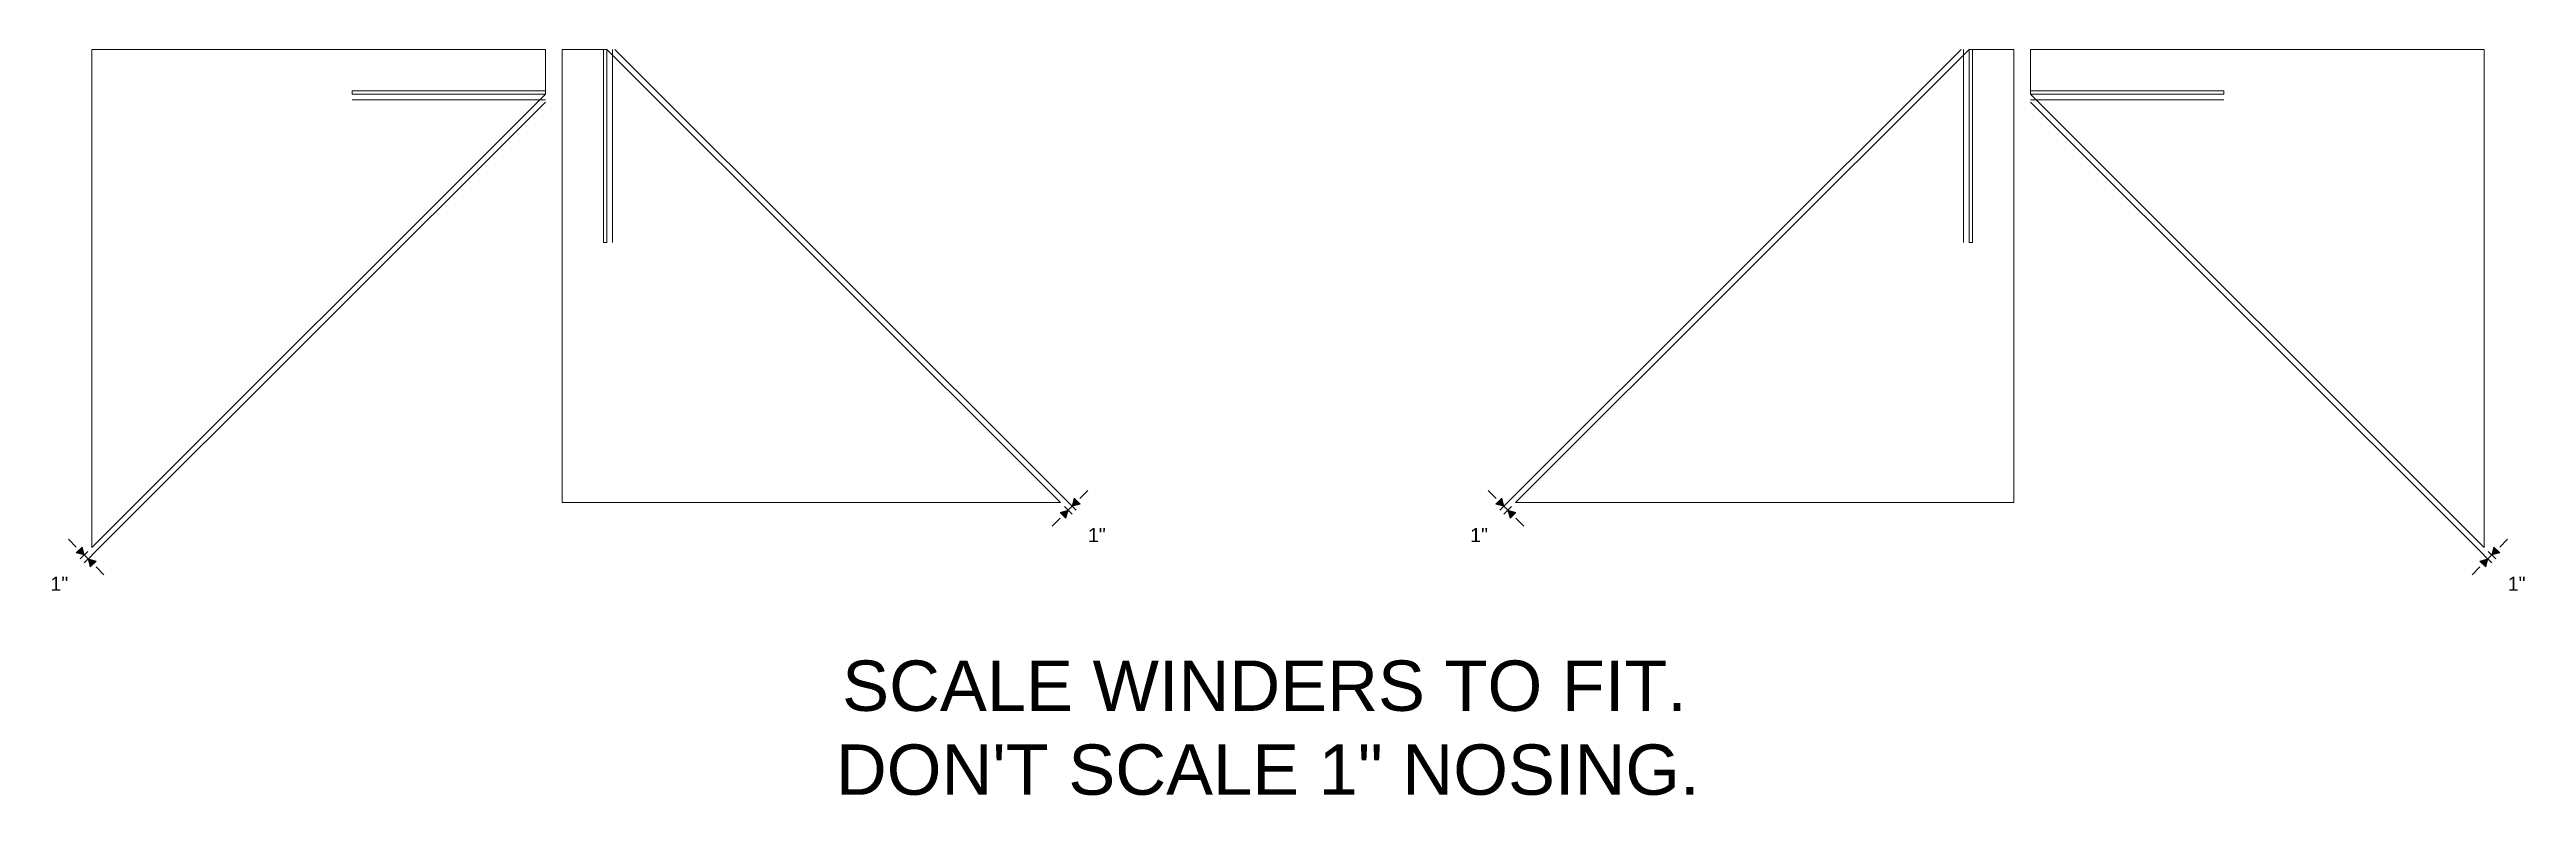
# Model space of a CAD drawing. Header units: inches. Extents: x -20237 to -17371, y 314 to 2010.
# Drawn here: x -19492.2 to -19049.8, y 538.3 to 671.7 of the extents above; entities that cross this region are included whole.
import ezdxf

# ---------------------------------------------------------------- set-up
doc = ezdxf.new("R2010")
doc.units = ezdxf.units.IN
doc.header["$MEASUREMENT"] = 0
doc.header["$PDMODE"] = 35
for name, color, linetype, lineweight in [('Dimension', 3, 'Continuous', 9), ('Drywall', 2, 'Continuous', 9), ('Kick', 4, 'Continuous', 9), ('Plywood', 6, 'Continuous', 18), ('Treads', 1, 'Continuous', 15)]:
    doc.layers.add(name, color=color, linetype=linetype, lineweight=lineweight)
doc.styles.add('9-32 Text', font='arial.ttf', dxfattribs={"height": 0.28125})
doc.styles.add('Dimension and Text', font='arial.ttf', dxfattribs={"height": 0.078125})
doc.dimstyles.new('Jerrod Dimension', dxfattribs={"dimscale": 0, "dimtxt": 0.078125, "dimasz": 0.0625, "dimexe": 0.03125, "dimexo": 0.03125, "dimgap": 0.046875, "dimtad": 1, "dimtih": 1, "dimtoh": 1, "dimdec": 4, "dimzin": 1, "dimdsep": 46, "dimlunit": 5, "dimtxsty": 'Dimension and Text', "dimblk": 'arrow', "dimcen": 2.421875, "dimclrd": 3, "dimclre": 3, "dimclrt": 3, "dimadec": 1, "dimazin": 0, "dimtfac": 1, "dimtdec": 4, "dimtmove": 2, "dimatfit": 3, "dimldrblk": 'arrow', "dimfxl": 1, "dimtfillclr": 256, "dimfrac": 2, "dimlwd": -1, "dimlwe": -1, "dimarcsym": 2})

# ---------------------------------------------------------------- blocks, each defined once
blk = doc.blocks.new('arrow')
at = {"layer": 'Dimension'}
blk.add_hatch(color=0, dxfattribs=at).paths.add_polyline_path([(0, 0), (-0.64, 0.37), (-0.64, -0.37)])
at = {"layer": 'Dimension', "color": 0}
for p, q in [((-0.64, -0.37), (-0.64, 0.37)), ((0, 0), (-0.64, 0.37)), ((-0.64, -0.37), (0, 0))]:
    blk.add_line(p, q, dxfattribs=at)
blk = doc.blocks.new('*D517')
at = {"layer": 'Defpoints', "color": 0}
for p in [(-19232.42, 590.05), (-19231.06, 591.41), (-19230.35, 590.7)]:
    blk.add_point(p, dxfattribs=at)
at = {"layer": 'Drywall', "color": 3}
for p, q in [((-19233.84, 591.46), (-19235.25, 592.87)), ((-19231.77, 590.7), (-19233.13, 589.34)), ((-19231.71, 589.34), (-19232.42, 590.05)), ((-19231.06, 589.99), (-19232.42, 588.63)), ((-19230.3, 587.92), (-19228.89, 586.51))]:
    blk.add_line(p, q, dxfattribs=at)
at = {"layer": 'Drywall', "color": 3, "xscale": 2, "yscale": 2, "zscale": 2}
for p, rotation in [((-19232.42, 590.05), 314.9999999999263), ((-19231.71, 589.34), 134.9999999999263)]:
    blk.add_blockref('arrow', p, dxfattribs=dict(at, rotation=rotation))
at = {"layer": 'Drywall', "color": 3, "insert": (-19236.86, 584.9), "char_height": 2.5, "attachment_point": 5, "style": 'Dimension and Text'}
blk.add_mtext('1"', dxfattribs=at)
blk = doc.blocks.new('*D539')
at = {"layer": 'Defpoints', "color": 0}
for p in [(-19311.63, 590.7), (-19310.92, 591.41), (-19309.56, 590.05)]:
    blk.add_point(p, dxfattribs=at)
at = {"layer": 'Drywall', "color": 3}
for p, q in [((-19308.14, 591.46), (-19306.73, 592.87)), ((-19310.92, 589.99), (-19309.56, 588.63)), ((-19310.27, 589.34), (-19309.56, 590.05)), ((-19310.21, 590.7), (-19308.85, 589.34)), ((-19311.68, 587.92), (-19313.09, 586.51))]:
    blk.add_line(p, q, dxfattribs=at)
at = {"layer": 'Drywall', "color": 3, "xscale": 2, "yscale": 2, "zscale": 2}
for p, rotation in [((-19310.27, 589.34), 45.00000000005523), ((-19309.56, 590.05), 225.0000000000553)]:
    blk.add_blockref('arrow', p, dxfattribs=dict(at, rotation=rotation))
at = {"layer": 'Drywall', "color": 3, "insert": (-19305.13, 584.9), "char_height": 2.5, "attachment_point": 5, "style": 'Dimension and Text'}
blk.add_mtext('1"', dxfattribs=at)
blk = doc.blocks.new('*D541')
at = {"layer": 'Defpoints', "color": 0}
for p in [(-19485.28, 580.63), (-19484.63, 582.7), (-19483.92, 581.99)]:
    blk.add_point(p, dxfattribs=at)
at = {"layer": 'Drywall', "color": 3}
for p, q in [((-19487.4, 582.75), (-19488.81, 584.17)), ((-19485.33, 581.99), (-19486.69, 580.63)), ((-19485.99, 581.34), (-19485.28, 580.63)), ((-19484.63, 581.28), (-19485.99, 579.92)), ((-19483.87, 579.22), (-19482.45, 577.8))]:
    blk.add_line(p, q, dxfattribs=at)
at = {"layer": 'Drywall', "color": 3, "xscale": 2, "yscale": 2, "zscale": 2}
for p, rotation in [((-19485.99, 581.34), 314.9999999999447), ((-19485.28, 580.63), 134.9999999999447)]:
    blk.add_blockref('arrow', p, dxfattribs=dict(at, rotation=rotation))
at = {"layer": 'Drywall', "color": 3, "insert": (-19490.42, 576.2), "char_height": 2.5, "attachment_point": 5, "style": 'Dimension and Text'}
blk.add_mtext('1"', dxfattribs=at)
blk = doc.blocks.new('*D545')
at = {"layer": 'Defpoints', "color": 0}
for p in [(-19058.06, 581.99), (-19057.35, 582.7), (-19056.7, 580.63)]:
    blk.add_point(p, dxfattribs=at)
at = {"layer": 'Drywall', "color": 3}
for p, q in [((-19054.58, 582.75), (-19053.17, 584.17)), ((-19057.35, 581.28), (-19055.99, 579.92)), ((-19055.99, 581.34), (-19056.7, 580.63)), ((-19056.65, 581.99), (-19055.29, 580.63)), ((-19058.12, 579.22), (-19059.53, 577.8))]:
    blk.add_line(p, q, dxfattribs=at)
at = {"layer": 'Drywall', "color": 3, "xscale": 2, "yscale": 2, "zscale": 2}
for p, rotation in [((-19056.7, 580.63), 45.00000000005527), ((-19055.99, 581.34), 225.0000000000553)]:
    blk.add_blockref('arrow', p, dxfattribs=dict(at, rotation=rotation))
at = {"layer": 'Drywall', "color": 3, "insert": (-19051.56, 576.2), "char_height": 2.5, "attachment_point": 5, "style": 'Dimension and Text'}
blk.add_mtext('1"', dxfattribs=at)

msp = doc.modelspace()

# ---------------------------------------------------------------- linework, layer by layer
at = {"layer": 'Kick'}
for points in [[(-19392.62636, 637.19851), (-19393.25136, 637.19851), (-19393.25136, 671.69851), (-19392.62636, 671.69851)], [(-19149.35444, 637.19851), (-19148.72944, 637.19851), (-19148.72944, 671.69851), (-19149.35444, 671.69851)], [(-19438.12636, 663.69851), (-19438.12636, 664.32351), (-19403.62636, 664.32351), (-19403.62636, 663.69851)], [(-19103.85444, 663.69851), (-19103.85444, 664.32351), (-19138.35444, 664.32351), (-19138.35444, 663.69851)]]:
    msp.add_lwpolyline(points, close=True, dxfattribs=at)
at = {"layer": 'Plywood'}
for points in [[(-19403.62636, 671.69851), (-19403.62636, 663.69851), (-19484.62636, 582.69851), (-19484.62636, 671.69851)], [(-19400.62636, 671.69851), (-19392.62636, 671.69851), (-19311.62636, 590.69851), (-19400.62636, 590.69851)], [(-19141.35444, 671.69851), (-19149.35444, 671.69851), (-19230.35444, 590.69851), (-19141.35444, 590.69851)], [(-19138.35444, 671.69851), (-19138.35444, 663.69851), (-19057.35444, 582.69851), (-19057.35444, 671.69851)]]:
    msp.add_lwpolyline(points, close=True, dxfattribs=at)
at = {"layer": 'Treads'}
for p, q in [((-19391.62636, 671.69851), (-19391.62636, 637.19851)), ((-19391.21214, 671.69851), (-19310.21214, 590.69851)), ((-19150.76865, 671.69851), (-19231.76865, 590.69851)), ((-19150.35444, 671.69851), (-19150.35444, 637.19851)), ((-19403.62636, 662.2843), (-19484.62636, 581.2843)), ((-19403.62636, 662.69851), (-19438.12636, 662.69851)), ((-19138.35444, 662.69851), (-19103.85444, 662.69851)), ((-19138.35444, 662.2843), (-19057.35444, 581.2843))]:
    msp.add_line(p, q, dxfattribs=at)

# ---------------------------------------------------------------- texts
at = {"layer": 'Kick', "insert": (-19355.54787, 562.48043), "char_height": 9, "width": 162.3825144, "attachment_point": 1, "style": '9-32 Text'}
msp.add_mtext('\\pi4.93198;SCALE WINDERS TO FIT.\\P\\pi3.81312;DON\'T SCALE 1" NOSING.', dxfattribs=at)

# ---------------------------------------------------------------- dimensions: what is measured, and where the dimension line sits
at = {"layer": 'Drywall'}
for p1, p2, distance, picture, middle in [((-19311.62636, 590.69851), (-19310.91925, 591.40562), -1.92344, '*D539', (-19305.12528, 584.90455)), ((-19230.35444, 590.69851), (-19231.06154, 591.40562), 1.92344, '*D517', (-19236.85551, 584.90455)), ((-19484.62636, 582.69851), (-19483.91925, 581.99141), -1.92344, '*D541', (-19490.42032, 576.19744)), ((-19057.35444, 582.69851), (-19058.06154, 581.99141), 1.92344, '*D545', (-19051.56047, 576.19744))]:
    dim = msp.add_aligned_dim(p1=p1, p2=p2, distance=distance, dimstyle='Jerrod Dimension', override={"dimpost": '"'}, dxfattribs=at)
    dim.commit()
    dim.dimension.update_dxf_attribs({"geometry": picture, "text_midpoint": middle})

doc.saveas('drawing.dxf')
